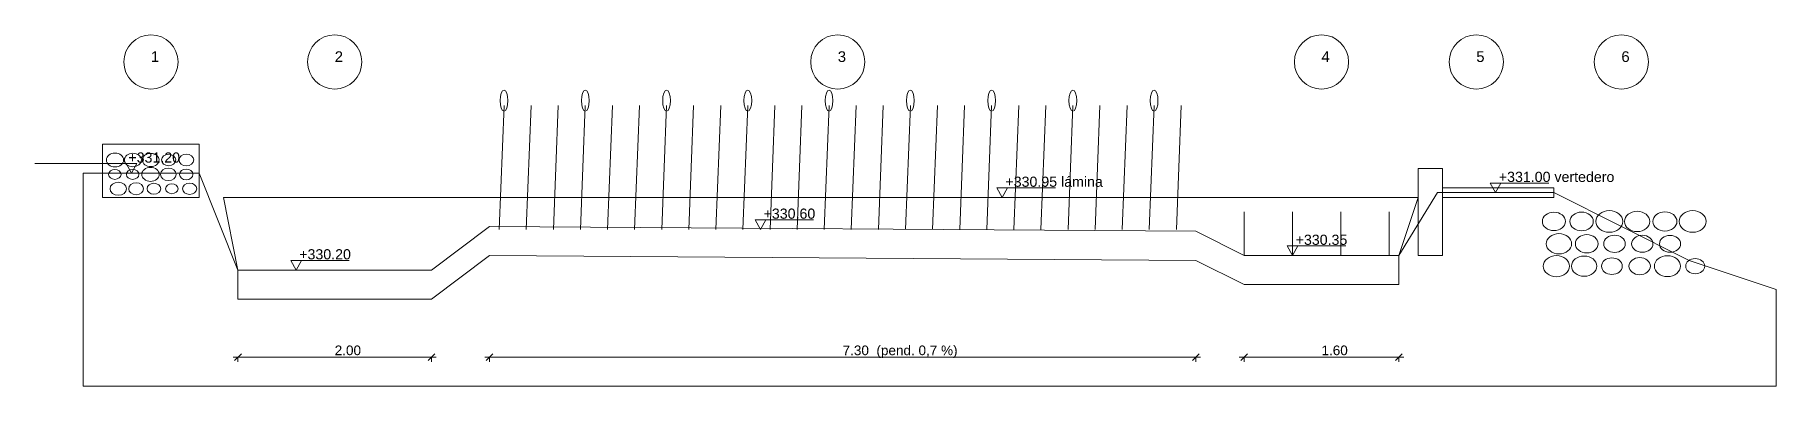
# Model space of a CAD drawing. Header units: metres. Extents: x -1097 to 1588, y -185 to 884.
# Drawn here: x 1379.5 to 1397.5, y -61 to -57.37 of the extents above; entities that cross this region are included whole.
import ezdxf

# ---------------------------------------------------------------- set-up
doc = ezdxf.new("R2010")
doc.units = ezdxf.units.M
doc.layers.add('DETALLES', color=7, linetype='Continuous', lineweight=0, plot=False)
doc.styles.add('ARIAL', font='arial.ttf')

msp = doc.modelspace()

# ---------------------------------------------------------------- texts
at = {"layer": 'DETALLES', "style": 'ARIAL'}
for s, height, p in [('1', 0.11, (1380.7, -57.65)), ('2', 0.11, (1382.6, -57.65)), ('3', 0.11, (1387.8, -57.65)), ('4', 0.11, (1392.8, -57.65)), ('5', 0.11, (1394.4, -57.65)), ('6', 0.11, (1395.9, -57.65)), ('+331.20', 0.105, (1380.467, -58.69)), ('+330.95 lámina', 0.105, (1389.533, -58.94)), ('+331.00 vertedero', 0.105, (1394.633, -58.89)), ('+330.60', 0.105, (1387.033, -59.27)), ('+330.35', 0.105, (1392.533, -59.54)), ('+330.20', 0.105, (1382.233, -59.69)), ('2.00', 0.1, (1382.6, -60.68)), ('7.30  (pend. 0,7 %)', 0.1, (1387.85, -60.68)), ('1.60', 0.1, (1392.8, -60.68))]:
    msp.add_text(s, height=height, dxfattribs=at).set_placement(p)

# ---------------------------------------------------------------- linework, layer by layer
at = {"layer": 'DETALLES'}
for points in [[(1384.3, -59.38), (1384.35, -58.1)], [(1384.58, -59.38), (1384.63, -58.1)], [(1384.86, -59.38), (1384.91, -58.1)], [(1385.14, -59.38), (1385.19, -58.1)], [(1385.42, -59.38), (1385.47, -58.1)], [(1385.7, -59.38), (1385.75, -58.1)], [(1385.98, -59.38), (1386.03, -58.1)], [(1386.26, -59.38), (1386.31, -58.1)], [(1386.54, -59.38), (1386.59, -58.1)], [(1386.82, -59.38), (1386.87, -58.1)], [(1387.1, -59.38), (1387.15, -58.1)], [(1387.38, -59.38), (1387.43, -58.1)], [(1387.66, -59.38), (1387.71, -58.1)], [(1387.94, -59.38), (1387.99, -58.1)], [(1388.22, -59.38), (1388.27, -58.1)], [(1388.5, -59.38), (1388.55, -58.1)], [(1388.78, -59.38), (1388.83, -58.1)], [(1389.06, -59.38), (1389.11, -58.1)], [(1389.34, -59.38), (1389.39, -58.1)], [(1389.62, -59.38), (1389.67, -58.1)], [(1389.9, -59.38), (1389.95, -58.1)], [(1390.18, -59.38), (1390.23, -58.1)], [(1390.46, -59.38), (1390.51, -58.1)], [(1390.74, -59.38), (1390.79, -58.1)], [(1391.02, -59.38), (1391.07, -58.1)], [(1391.3, -59.38), (1391.35, -58.1)], [(1379.5, -58.7), (1380.25, -58.7)], [(1380.5, -58.701), (1379.95, -58.701)], [(1389.5, -58.951), (1390.05, -58.951)], [(1394.6, -58.901), (1395.15, -58.901)], [(1381.45, -59.05), (1393.8, -59.05)], [(1392, -59.65), (1392, -59.2)], [(1392.5, -59.65), (1392.5, -59.2)], [(1393, -59.65), (1393, -59.2)], [(1393.5, -59.65), (1393.5, -59.2)], [(1387, -59.281), (1387.55, -59.281)], [(1392.5, -59.551), (1393.05, -59.551)], [(1382.2, -59.701), (1382.75, -59.701)], [(1381.55, -60.7), (1383.65, -60.7)], [(1381.565, -60.735), (1381.635, -60.665)], [(1381.6, -60.7), (1381.6, -60.75)], [(1383.565, -60.735), (1383.635, -60.665)], [(1383.6, -60.7), (1383.6, -60.75)], [(1384.15, -60.7), (1391.55, -60.7)], [(1384.165, -60.735), (1384.235, -60.665)], [(1384.2, -60.7), (1384.2, -60.75)], [(1391.465, -60.735), (1391.535, -60.665)], [(1391.5, -60.7), (1391.5, -60.75)], [(1391.95, -60.7), (1393.65, -60.7)], [(1391.965, -60.735), (1392.035, -60.665)], [(1392, -60.7), (1392, -60.75)], [(1393.565, -60.735), (1393.635, -60.665)], [(1393.6, -60.7), (1393.6, -60.75)]]:
    msp.add_lwpolyline(points, dxfattribs=at)
for points in [[(1380.2, -59.05), (1381.2, -59.05), (1381.2, -58.5), (1380.2, -58.5)], [(1380, -58.8), (1381.2, -58.8), (1381.6, -59.8), (1383.6, -59.8), (1384.2, -59.35), (1391.5, -59.4), (1392, -59.65), (1393.6, -59.65), (1394, -59), (1395.2, -59), (1396.6, -59.7), (1397.5, -60), (1397.5, -61), (1380, -61)], [(1380.445, -58.701), (1380.555, -58.701), (1380.5, -58.8)], [(1393.8, -59.65), (1394.05, -59.65), (1394.05, -58.75), (1393.8, -58.75)], [(1389.445, -58.951), (1389.555, -58.951), (1389.5, -59.05)], [(1394.05, -59.05), (1395.2, -59.05), (1395.2, -58.95), (1394.05, -58.95)], [(1394.545, -58.901), (1394.655, -58.901), (1394.6, -59)], [(1381.45, -59.05), (1381.6, -59.8), (1383.6, -59.8), (1384.2, -59.35), (1391.5, -59.4), (1392, -59.65), (1393.6, -59.65), (1393.8, -59.05)], [(1381.6, -59.8), (1383.6, -59.8), (1384.2, -59.35), (1391.5, -59.4), (1392, -59.65), (1393.6, -59.65), (1393.6, -59.95), (1392, -59.95), (1391.5, -59.7), (1384.2, -59.65), (1383.6, -60.1), (1381.6, -60.1)], [(1386.945, -59.281), (1387.055, -59.281), (1387, -59.38)], [(1392.445, -59.551), (1392.555, -59.551), (1392.5, -59.65)], [(1382.145, -59.701), (1382.255, -59.701), (1382.2, -59.8)]]:
    msp.add_lwpolyline(points, close=True, dxfattribs=at)
for centre in [(1380.7, -57.65), (1382.6, -57.65), (1387.8, -57.65), (1392.8, -57.65), (1394.4, -57.65), (1395.9, -57.65)]:
    msp.add_circle(centre, 0.28, dxfattribs=at)
for centre, major_axis, ratio in [((1384.35, -58.05), (0, 0.11), 0.363636), ((1385.19, -58.05), (0, 0.11), 0.363636), ((1386.03, -58.05), (0, 0.11), 0.363636), ((1386.87, -58.05), (0, 0.11), 0.363636), ((1387.71, -58.05), (0, 0.11), 0.363636), ((1388.55, -58.05), (0, 0.11), 0.363636), ((1389.39, -58.05), (0, 0.11), 0.363636), ((1390.23, -58.05), (0, 0.11), 0.363636), ((1391.07, -58.05), (0, 0.11), 0.363636), ((1380.329, -58.663), (0.0893, 0), 0.8), ((1380.514, -58.663), (0.0872, 0), 0.8), ((1380.698, -58.663), (0.0858, 0), 0.8), ((1380.883, -58.663), (0.0736, 0), 0.8), ((1381.067, -58.663), (0.0763, 0), 0.8), ((1380.327, -58.812), (0.0642, 0), 0.8), ((1380.511, -58.812), (0.0643, 0), 0.8), ((1380.696, -58.812), (0.09, 0), 0.8), ((1380.88, -58.812), (0.0806, 0), 0.8), ((1381.065, -58.812), (0.0693, 0), 0.8), ((1380.362, -58.96), (0.0848, 0), 0.8), ((1380.547, -58.96), (0.0769, 0), 0.8), ((1380.731, -58.96), (0.0707, 0), 0.8), ((1380.916, -58.96), (0.0645, 0), 0.8), ((1381.1, -58.96), (0.0734, 0), 0.8), ((1395.202, -59.298), (0.119, 0), 0.8), ((1395.489, -59.298), (0.121, 0), 0.8), ((1395.776, -59.298), (0.14, 0), 0.8), ((1396.063, -59.298), (0.131, 0), 0.8), ((1396.35, -59.298), (0.124, 0), 0.8), ((1396.637, -59.298), (0.14, 0), 0.8), ((1395.255, -59.529), (0.131, 0), 0.8), ((1395.542, -59.529), (0.118, 0), 0.8), ((1395.829, -59.529), (0.111, 0), 0.8), ((1396.116, -59.529), (0.11, 0), 0.8), ((1396.403, -59.529), (0.109, 0), 0.8), ((1395.228, -59.76), (0.136, 0), 0.8), ((1395.515, -59.76), (0.131, 0), 0.8), ((1395.802, -59.76), (0.107, 0), 0.8), ((1396.089, -59.76), (0.111, 0), 0.8), ((1396.376, -59.76), (0.135, 0), 0.8), ((1396.663, -59.76), (0.0982, 0), 0.8)]:
    msp.add_ellipse(centre, major_axis=major_axis, ratio=ratio, dxfattribs=at)

msp.set_redraw_order([(e.dxf.handle, doc.entitydb.next_handle()) for e in msp.query("TEXT MTEXT ATTDEF DIMENSION ARC_DIMENSION")])  # texts and dimensions are drawn at this point

doc.saveas('drawing.dxf')
